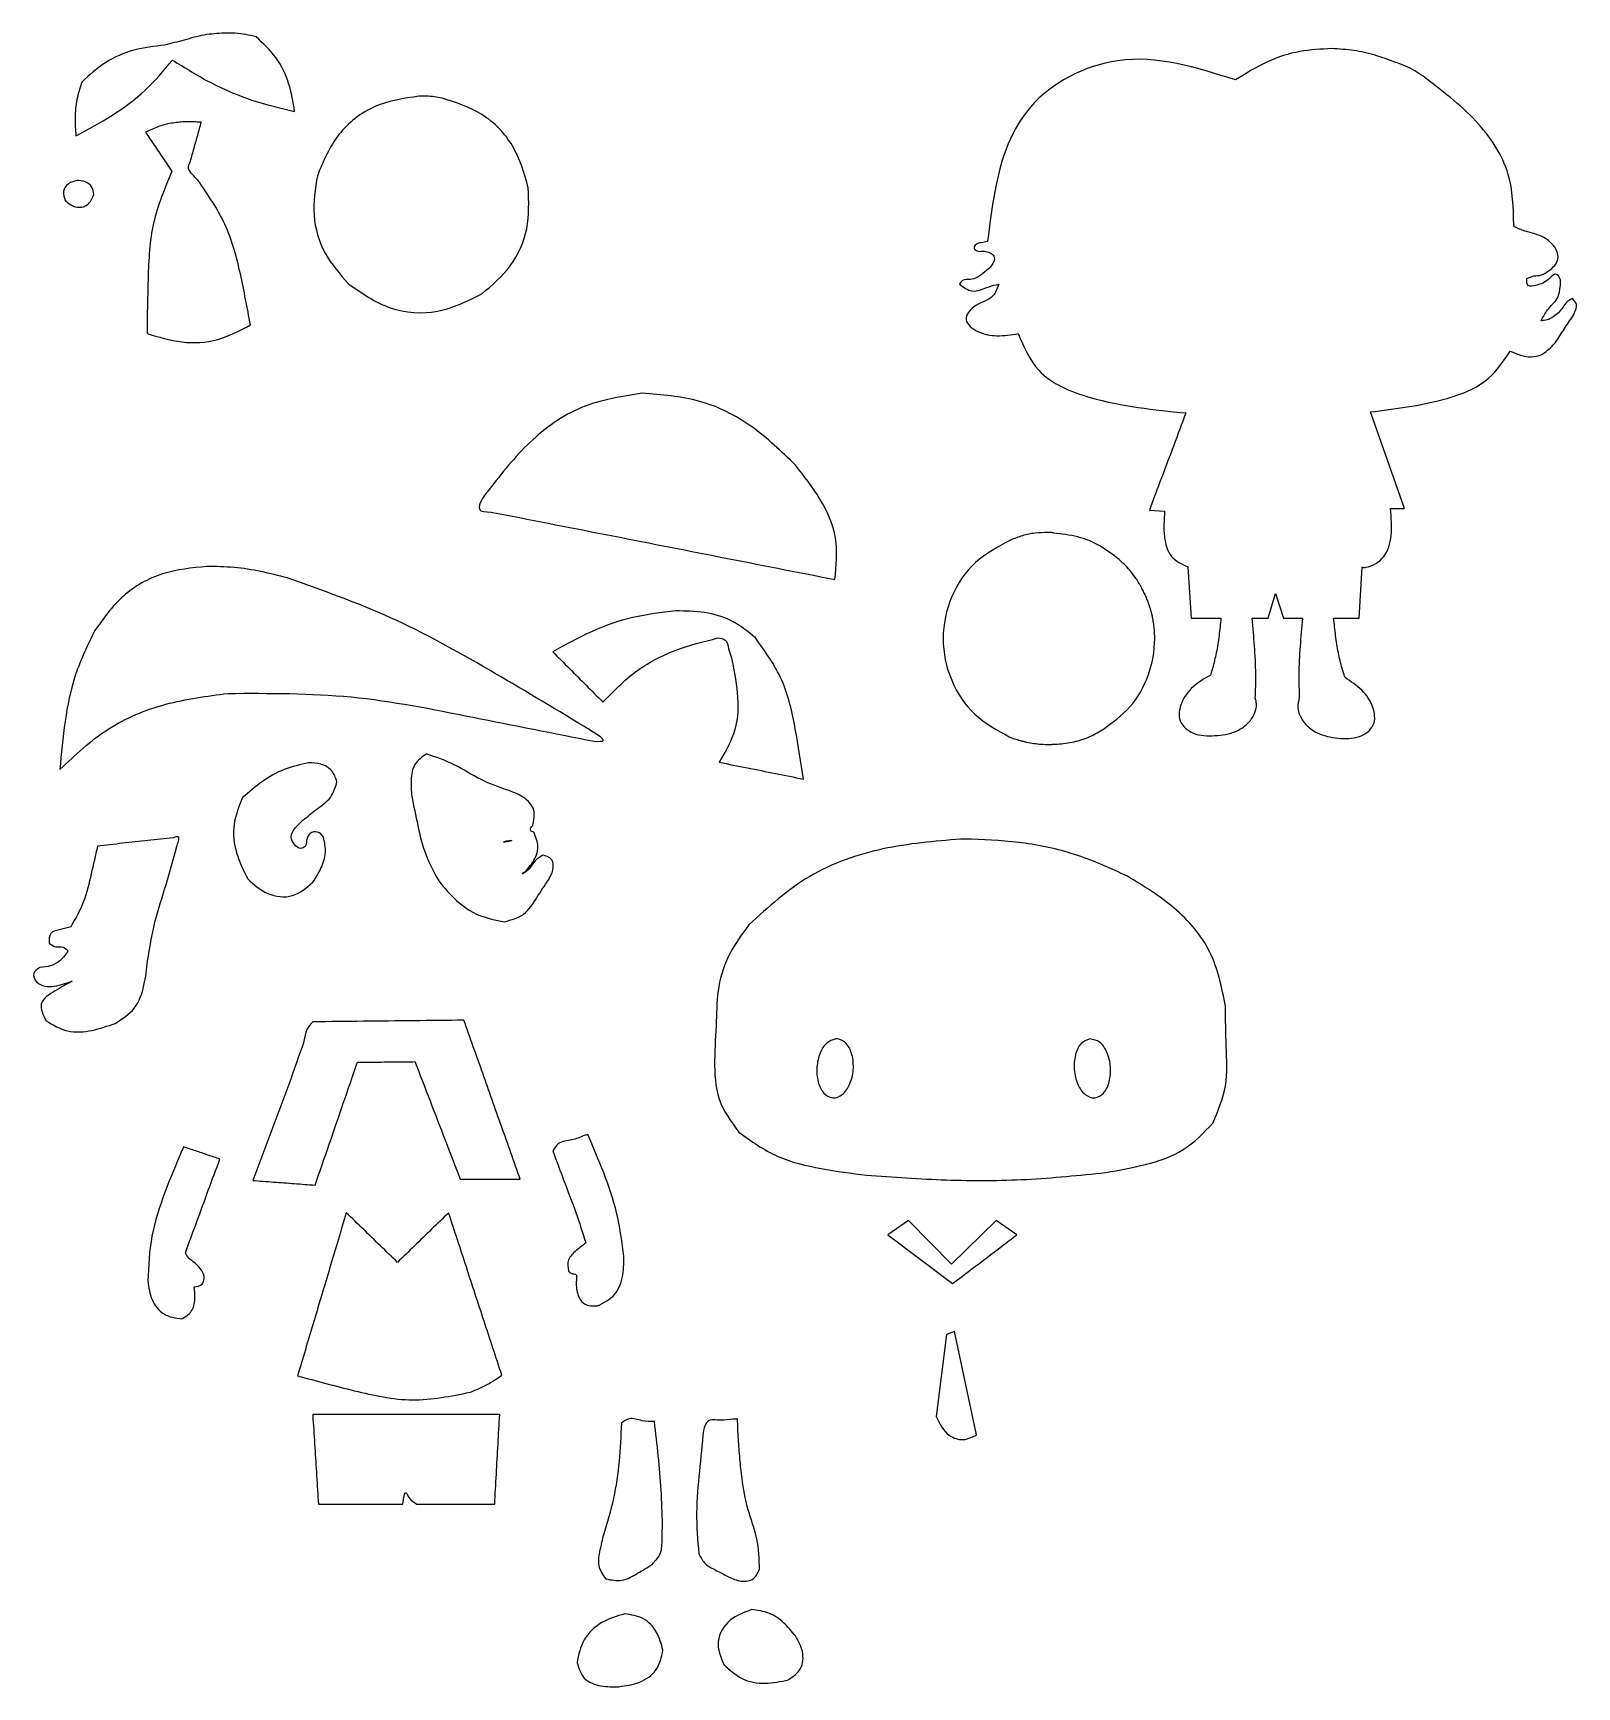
# Model space of a CAD drawing. Extents: x 16 to 583, y 119 to 726.
import ezdxf

# ---------------------------------------------------------------- set-up
doc = ezdxf.new("R2010")
doc.units = 0
doc.layers.add('Layer_1', color=7, linetype='CONTINUOUS')

msp = doc.modelspace()

# ---------------------------------------------------------------- linework, layer by layer
at = {"layer": 'Layer_1', "color": 7}
for points in [[(86.342399, 726.32402), (86.342399, 726.32402)], [(492.774535, 720.606209), (492.774535, 720.606169)], [(157.646911, 703.180197), (157.646911, 703.180197)], [(71.653108, 693.756162), (71.653108, 693.756162)], [(32.248447, 672.211577), (32.248447, 672.211577)], [(239.649535, 594.163308), (239.649535, 594.163308)], [(514.299535, 551.881212), (519.499535, 551.881212), (506.949535, 587.281212)], [(425.799535, 551.281172), (431.424535, 550.881172)], [(388.599615, 543.056172), (388.599535, 543.056172)], [(390.574655, 542.856172), (390.599615, 542.956172)], [(79.874537, 530.58474), (79.874537, 530.58474)], [(439.974535, 530.406172), (441.149535, 511.556172), (452.099535, 511.556172)], [(493.449535, 511.556172), (502.874535, 511.556172), (503.924535, 530.356172)], [(463.574535, 511.556172), (469.424535, 511.556172), (472.099535, 520.631172), (474.999535, 511.556172), (481.974535, 511.556172)], [(251.992391, 514.266884), (251.992391, 514.266884)], [(160.442391, 461.79902), (160.442391, 461.79902)], [(117.203103, 458.506164), (117.203103, 458.506164)], [(67.449535, 431.04902), (67.449535, 431.04902)], [(191.767391, 430.07402), (191.767391, 430.07402)], [(360.438823, 430.556204), (360.438823, 430.556164)], [(118.778103, 363.491884), (118.778103, 363.491884)], [(310.613823, 357.231164), (310.613823, 357.231164)], [(404.038823, 357.231164), (404.038823, 357.231164)], [(219.681679, 322.17402), (218.921359, 321.925188), (218.306679, 321.72402), (218.306679, 321.72402)], [(71.331678, 317.602596), (70.99643, 316.876228), (70.731678, 316.302596), (70.731678, 316.302596)], [(130.292391, 290.913308), (130.292391, 290.913308)], [(337.441263, 290.615188), (329.842871, 285.366548), (353.506439, 267.411356)], [(377.170007, 285.366548), (369.584383, 290.615188), (353.214543, 274.586508), (337.441263, 290.615188)], [(362.411351, 211.92578), (354.238287, 249.872132), (351.319343, 248.704548)], [(351.319343, 248.704548), (347.524703, 218.639364)], [(118.828103, 217.73474), (118.828103, 217.73474)], [(232.034887, 216.176948), (232.031687, 216.123988), (232.031679, 216.12402)], [(272.956679, 217.64902), (272.956679, 217.64902)], [(233.281679, 146.209732), (233.281679, 146.209732)], [(279.831679, 147.770452), (279.831679, 147.770452)]]:
    msp.add_lwpolyline(points, dxfattribs=at)
for points, knots in [([(86.342399, 726.32402), (83.829819, 726.180735), (78.80483, 725.894175), (71.594135, 723.703004), (66.752616, 722.50223), (64.342633, 721.904516)], [0, 0, 0, 0, 7.52182, 15.043132, 22.497772, 22.497772, 22.497772, 22.497772]), ([(97.942399, 724.97402), (96.675249, 725.266823), (94.139864, 725.852681), (90.251677, 726.31501), (87.646123, 726.321015), (86.342399, 726.32402)], [0, 0, 0, 0, 3.900047, 7.803436, 11.712509, 11.712509, 11.712509, 11.712509]), ([(112.092399, 697.52402), (111.527815, 701.013973), (110.396937, 708.004448), (105.656549, 717.730585), (100.501975, 722.570628), (97.942399, 724.97402)], [0, 0, 0, 0, 10.582027, 21.196101, 31.665296, 31.665296, 31.665296, 31.665296]), ([(31.817393, 688.62402), (36.283373, 691.020853), (45.200443, 695.806529), (57.527788, 704.834546), (64.042633, 712.566924), (67.292393, 716.42402)], [0, 0, 0, 0, 15.20687, 30.36304, 45.44808, 45.44808, 45.44808, 45.44808]), ([(64.342633, 721.904516), (60.560283, 721.470843), (52.989061, 720.602749), (42.332139, 715.991264), (36.726908, 710.86874), (33.942393, 708.32402)], [0, 0, 0, 0, 11.389737, 22.799108, 34.06205, 34.06205, 34.06205, 34.06205]), ([(67.292393, 716.42402), (71.899949, 713.538874), (81.119019, 707.766104), (96.204071, 701.313009), (106.795597, 698.787181), (112.092399, 697.52402)], [0, 0, 0, 0, 16.296076, 32.606153, 48.922627, 48.922627, 48.922627, 48.922627]), ([(457.424535, 709.106169), (443.057319, 713.690145), (416.832335, 722.057438), (372.569808, 699.125599), (368.686368, 668.069258), (366.399535, 649.781172)], [0, 0, 0, 0, 43.865969, 80.070097, 131.925597, 131.925597, 131.925597, 131.925597]), ([(492.774535, 720.606169), (488.847468, 720.416992), (480.774621, 720.0281), (468.610769, 716.140578), (461.261305, 711.518904), (457.424535, 709.106169)], [0, 0, 0, 0, 11.763208, 24.181557, 37.745606, 37.745606, 37.745606, 37.745606]), ([(516.174535, 715.556209), (513.686335, 716.49836), (508.700012, 718.386419), (500.829347, 720.151731), (495.467669, 720.454254), (492.774535, 720.606209)], [0, 0, 0, 0, 7.977089, 15.985992, 24.068698, 24.068698, 24.068698, 24.068698]), ([(526.249535, 710.456209), (525.257498, 711.163875), (523.244053, 712.600158), (519.850186, 714.313112), (517.418244, 715.135589), (516.174535, 715.556209)], [0, 0, 0, 0, 3.65231, 7.412757, 11.348773, 11.348773, 11.348773, 11.348773]), ([(559.574535, 655.931212), (559.426152, 662.25256), (559.095931, 676.320539), (545.861269, 695.715844), (533.012101, 705.373401), (526.249535, 710.456209)], [0, 0, 0, 0, 18.664628, 41.537597, 66.950785, 66.950785, 66.950785, 66.950785]), ([(33.942393, 708.32402), (33.27181, 706.20823), (31.928393, 701.969553), (31.319685, 695.279748), (31.651438, 690.843298), (31.817393, 688.62402)], [0, 0, 0, 0, 6.643854, 13.30999, 19.982461, 19.982461, 19.982461, 19.982461]), ([(157.646911, 703.180197), (152.143151, 702.349688), (141.061602, 700.6775), (127.01749, 689.791052), (122.63735, 679.278174), (120.428303, 673.976189)], [0, 0, 0, 0, 16.524691, 33.271652, 50.311373, 50.311373, 50.311373, 50.311373]), ([(166.232239, 702.473901), (165.28671, 702.636442), (163.396451, 702.961388), (160.524106, 703.191264), (158.606265, 703.183887), (157.646911, 703.180197)], [0, 0, 0, 0, 2.877243, 5.752052, 8.629461, 8.629461, 8.629461, 8.629461]), ([(197.836127, 669.585549), (196.32993, 674.88414), (193.344493, 685.386493), (181.513676, 697.541265), (171.300865, 700.837819), (166.232239, 702.473901)], [0, 0, 0, 0, 16.357496, 32.422242, 48.251029, 48.251029, 48.251029, 48.251029]), ([(71.653108, 693.756162), (69.998205, 693.627092), (66.692242, 693.36925), (61.858099, 692.066845), (58.856018, 690.660307), (57.353108, 689.956162)], [0, 0, 0, 0, 4.972916, 9.934286, 14.908028, 14.908028, 14.908028, 14.908028]), ([(77.803111, 693.606162), (77.120282, 693.642986), (75.754826, 693.716623), (73.704392, 693.802655), (72.336914, 693.771661), (71.653108, 693.756162)], [0, 0, 0, 0, 2.051618, 4.102627, 6.154037, 6.154037, 6.154037, 6.154037]), ([(73.879407, 679.36585), (74.315758, 680.948002), (75.188459, 684.112306), (76.501565, 688.857643), (77.369263, 692.023323), (77.803111, 693.606162)], [0, 0, 0, 0, 4.923663, 9.847328, 14.770986, 14.770986, 14.770986, 14.770986]), ([(57.353108, 689.956162), (58.427634, 688.353979), (60.576691, 685.149607), (63.818362, 680.355221), (65.97486, 677.155848), (67.053108, 675.556162)], [0, 0, 0, 0, 5.787426, 11.574879, 17.362324, 17.362324, 17.362324, 17.362324]), ([(67.053108, 675.556162), (64.429152, 669.332336), (59.154228, 656.820609), (58.180601, 636.350838), (57.995622, 622.838959), (57.903108, 616.081164)], [0, 0, 0, 0, 20.104693, 40.416363, 60.739195, 60.739195, 60.739195, 60.739195]), ([(76.553351, 672.305858), (75.927905, 672.999238), (74.730239, 674.326991), (72.628854, 676.617906), (73.453439, 678.429835), (73.879407, 679.36585)], [0, 0, 0, 0, 2.874946, 5.505229, 8.315993, 8.315993, 8.315993, 8.315993]), ([(120.428303, 673.976189), (119.665376, 669.15085), (118.142551, 659.519339), (122.379501, 645.056325), (128.765342, 637.81165), (131.934863, 634.21586)], [0, 0, 0, 0, 14.54112, 29.024484, 43.297103, 43.297103, 43.297103, 43.297103]), ([(32.248447, 672.211577), (31.119711, 671.94995), (28.877398, 671.43021), (26.690559, 668.19141), (27.492958, 665.983936), (27.893735, 664.881361)], [0, 0, 0, 0, 3.407545, 6.769333, 10.124049, 10.124049, 10.124049, 10.124049]), ([(38.403786, 667.065105), (38.246565, 668.07759), (37.931872, 670.104174), (35.264082, 672.043842), (33.256577, 672.155503), (32.248447, 672.211577)], [0, 0, 0, 0, 2.973197, 5.951134, 8.955163, 8.955163, 8.955163, 8.955163]), ([(95.828111, 619.231164), (94.694327, 625.481598), (92.42982, 637.965597), (87.489388, 656.607444), (80.19314, 667.08103), (76.553351, 672.305858)], [0, 0, 0, 0, 19.097567, 38.143587, 57.10277, 57.10277, 57.10277, 57.10277]), ([(180.793463, 630.620012), (184.551637, 633.804456), (192.131769, 640.227392), (198.425022, 654.46899), (198.033038, 664.53096), (197.836127, 669.585549)], [0, 0, 0, 0, 14.659298, 29.567397, 44.616038, 44.616038, 44.616038, 44.616038]), ([(27.893735, 664.881361), (29.054934, 663.879407), (31.383958, 661.869782), (36.613069, 662.774649), (37.81128, 665.645493), (38.403786, 667.065105)], [0, 0, 0, 0, 4.451033, 8.92746, 13.30635, 13.30635, 13.30635, 13.30635]), ([(559.674535, 655.556212), (559.664069, 655.598123), (559.64319, 655.681729), (559.606832, 655.805914), (559.58532, 655.889369), (559.574535, 655.931212)], [0, 0, 0, 0, 0.129582, 0.258496, 0.38812, 0.38812, 0.38812, 0.38812]), ([(559.674535, 655.506212), (559.688847, 655.503287), (559.717625, 655.497405), (559.752203, 655.491573), (559.823731, 655.472292), (559.750613, 655.509258), (559.717926, 655.530339), (559.688974, 655.547602), (559.674535, 655.556212)], [0, 0, 0, 0, 0.042351, 0.085153, 0.127468, 0.175974, 0.22472, 0.273222, 0.273222, 0.273222, 0.273222]), ([(559.724535, 655.281212), (559.718947, 655.306257), (559.707803, 655.356199), (559.691587, 655.431299), (559.68023, 655.481192), (559.674535, 655.506212)], [0, 0, 0, 0, 0.076983, 0.15351, 0.230489, 0.230489, 0.230489, 0.230489]), ([(366.399535, 649.781172), (365.623116, 649.644727), (364.209156, 649.396243), (362.230754, 649.104986), (361.126643, 647.294093), (362.849668, 646.015093), (364.706005, 646.391668), (366.498146, 646.126073), (367.664029, 645.421609), (368.532292, 644.915631), (369.253548, 643.312009), (367.959794, 640.754901), (365.435398, 638.71046), (362.900133, 636.623629), (360.054684, 635.751519), (357.322249, 636.094101), (356.445858, 634.722992), (356.099535, 634.181172)], [0, 0, 0, 0, 2.377277, 4.329328, 5.861657, 7.312193, 9.446086, 11.506458, 12.525934, 13.541554, 14.438463, 17.504426, 20.967865, 24.453142, 27.118229, 29.886245, 31.694746, 31.694746, 31.694746, 31.694746]), ([(565.599535, 653.131212), (564.952505, 653.306186), (563.63322, 653.662958), (561.676687, 654.402322), (560.383251, 654.984648), (559.724535, 655.281212)], [0, 0, 0, 0, 2.009855, 4.09807, 6.26523, 6.26523, 6.26523, 6.26523]), ([(574.774535, 647.606212), (573.900045, 648.660086), (572.323126, 650.560478), (568.946937, 652.116091), (566.755544, 652.780645), (565.599535, 653.131212)], [0, 0, 0, 0, 4.051013, 7.30496, 10.938002, 10.938002, 10.938002, 10.938002]), ([(572.224535, 638.956212), (573.083944, 639.595203), (574.844012, 640.903857), (576.401547, 644.322687), (575.326977, 646.491311), (574.774535, 647.606212)], [0, 0, 0, 0, 3.211012, 6.576147, 10.136653, 10.136653, 10.136653, 10.136653]), ([(564.349535, 636.256212), (565.20277, 636.642427), (566.908734, 637.414629), (569.853066, 637.24567), (571.425926, 638.380175), (572.224535, 638.956212)], [0, 0, 0, 0, 2.781703, 5.561755, 8.429264, 8.429264, 8.429264, 8.429264]), ([(576.774535, 635.806212), (576.243336, 636.797596), (575.139272, 638.858129), (572.562882, 636.017549), (571.022432, 635.04445), (570.249535, 634.556212)], [0, 0, 0, 0, 2.693952, 5.599214, 8.524705, 8.524705, 8.524705, 8.524705]), ([(131.934863, 634.21586), (136.79502, 630.836349), (146.47055, 624.10847), (165.006256, 622.760053), (175.524875, 627.996946), (180.793463, 630.620012)], [0, 0, 0, 0, 17.54839, 34.935075, 52.383209, 52.383209, 52.383209, 52.383209]), ([(356.099535, 634.181172), (357.59133, 633.052552), (360.930955, 630.525954), (366.095132, 633.185412), (369.346086, 633.916249), (370.524535, 634.181172)], [0, 0, 0, 0, 5.218709, 11.682931, 15.358557, 15.358557, 15.358557, 15.358557]), ([(370.524535, 634.181172), (369.959631, 632.562657), (368.459073, 628.263382), (361.788973, 627.400171), (356.914108, 620.759445), (363.271435, 616.002431), (369.996874, 614.863326), (374.990056, 615.627815), (377.624535, 616.031172)], [0, 0, 0, 0, 4.833949, 12.840458, 18.311644, 24.467497, 31.51999, 39.397053, 39.397053, 39.397053, 39.397053]), ([(570.249535, 634.556212), (569.440169, 634.276783), (567.820133, 633.717474), (564.345225, 632.981749), (564.348115, 635.177245), (564.349535, 636.256212)], [0, 0, 0, 0, 2.734959, 5.474329, 8.121543, 8.121543, 8.121543, 8.121543]), ([(569.624535, 620.781212), (570.313664, 622.16764), (571.81152, 625.181108), (576.533581, 628.960867), (576.687706, 633.339472), (576.774535, 635.806212)], [0, 0, 0, 0, 4.627849, 10.058855, 17.066088, 17.066088, 17.066088, 17.066088]), ([(581.099535, 628.881212), (580.392386, 628.549198), (578.881037, 627.839603), (577.608234, 625.597244), (576.500153, 624.283852), (575.949535, 623.631212)], [0, 0, 0, 0, 2.290191, 4.894698, 7.467228, 7.467228, 7.467228, 7.467228]), ([(580.449535, 621.281212), (580.953095, 622.072906), (581.98577, 623.696473), (583.077393, 626.723828), (581.723414, 628.200704), (581.099535, 628.881212)], [0, 0, 0, 0, 2.878961, 5.904029, 8.488988, 8.488988, 8.488988, 8.488988]), ([(57.903108, 616.081164), (62.115078, 614.792639), (70.540014, 612.215285), (84.14471, 612.968893), (91.938853, 617.146532), (95.828111, 619.231164)], [0, 0, 0, 0, 13.169045, 26.341204, 39.460647, 39.460647, 39.460647, 39.460647]), ([(575.949535, 623.631212), (575.312993, 623.1201), (574.054887, 622.109902), (571.942549, 620.914734), (570.379606, 620.824705), (569.624535, 620.781212)], [0, 0, 0, 0, 2.456444, 4.855091, 7.096967, 7.096967, 7.096967, 7.096967]), ([(569.824535, 608.331212), (571.281561, 609.385831), (574.310555, 611.578266), (577.21067, 616.508341), (579.367633, 619.686895), (580.449535, 621.281212)], [0, 0, 0, 0, 5.338624, 11.098404, 16.894836, 16.894836, 16.894836, 16.894836]), ([(377.624535, 616.031172), (379.731876, 611.154156), (384.757096, 599.524299), (408.890967, 589.944995), (427.524228, 588.073684), (439.149535, 586.906172)], [0, 0, 0, 0, 15.443476, 36.826914, 72.299322, 72.299322, 72.299322, 72.299322]), ([(506.949535, 587.281212), (515.949978, 588.409578), (530.819344, 590.273719), (549.971761, 597.260813), (555.80595, 605.944251), (558.249535, 609.581212)], [0, 0, 0, 0, 27.421498, 45.302244, 58.18877, 58.18877, 58.18877, 58.18877]), ([(558.249535, 609.581212), (559.498794, 609.050966), (561.951723, 608.009824), (565.979728, 607.229528), (568.540125, 607.96318), (569.824535, 608.331212)], [0, 0, 0, 0, 4.079613, 8.010344, 11.967019, 11.967019, 11.967019, 11.967019]), ([(239.649535, 594.163308), (232.043552, 592.96658), (216.815263, 590.570555), (197.570595, 576.838033), (188.171259, 564.802381), (183.468711, 558.780868)], [0, 0, 0, 0, 22.834687, 45.718382, 68.630137, 68.630137, 68.630137, 68.630137]), ([(295.891103, 567.8095), (290.785783, 572.760059), (280.571361, 582.664843), (261.045973, 592.565438), (246.77974, 593.630829), (239.649535, 594.163308)], [0, 0, 0, 0, 21.290159, 42.596085, 63.884627, 63.884627, 63.884627, 63.884627]), ([(439.149535, 586.906172), (437.69666, 582.934357), (434.790785, 574.990385), (430.241885, 563.152478), (427.279545, 555.236207), (425.799535, 551.281172)], [0, 0, 0, 0, 12.687395, 25.375883, 38.044511, 38.044511, 38.044511, 38.044511]), ([(310.424535, 525.788308), (310.916849, 530.925119), (311.906476, 541.25089), (305.34465, 555.722314), (299.040872, 563.782245), (295.891103, 567.8095)], [0, 0, 0, 0, 15.240407, 30.635537, 46.009968, 46.009968, 46.009968, 46.009968]), ([(183.468711, 558.780868), (182.473988, 557.605703), (180.821549, 555.653513), (178.894884, 550.5753), (182.265835, 550.573105), (184.214591, 550.571836)], [0, 0, 0, 0, 4.911228, 8.158562, 12.608205, 12.608205, 12.608205, 12.608205]), ([(184.214591, 550.571836), (198.237971, 547.818374), (226.284731, 542.311452), (268.355792, 534.055778), (296.401622, 528.544131), (310.424535, 525.788308)], [0, 0, 0, 0, 42.873425, 85.746852, 128.620268, 128.620268, 128.620268, 128.620268]), ([(431.424535, 550.881172), (431.202423, 547.782269), (430.800198, 542.170436), (433.035944, 533.652315), (437.712051, 531.46465), (439.974535, 530.406172)], [0, 0, 0, 0, 9.415205, 17.050086, 24.206872, 24.206872, 24.206872, 24.206872]), ([(503.924535, 530.356172), (504.069789, 530.320385), (504.364175, 530.247855), (504.82962, 530.217652), (507.661813, 530.573683), (512.817835, 533.772247), (515.141182, 542.520383), (514.599785, 548.541814), (514.299535, 551.881212)], [0, 0, 0, 0, 0.448319, 0.908609, 1.388502, 9.000747, 17.083939, 27.148318, 27.148318, 27.148318, 27.148318]), ([(374.799535, 540.231172), (370.25973, 537.817622), (361.189136, 532.995315), (352.29063, 519.716948), (349.032718, 504.150918), (352.250247, 488.631744), (360.972132, 475.4204), (369.905968, 470.544847), (374.374535, 468.106172)], [0, 0, 0, 0, 15.228208, 30.426177, 46.171043, 61.780077, 76.849742, 91.93053, 91.93053, 91.93053, 91.93053]), ([(388.599535, 543.056172), (387.02766, 543.014205), (383.86626, 542.929802), (379.181239, 542.040095), (376.254547, 540.831853), (374.799535, 540.231172)], [0, 0, 0, 0, 4.714453, 9.48184, 14.195239, 14.195239, 14.195239, 14.195239]), ([(390.599615, 542.956172), (390.379064, 542.97143), (389.936637, 543.002039), (389.270056, 543.040165), (388.823654, 543.050823), (388.599615, 543.056172)], [0, 0, 0, 0, 0.663243, 1.330476, 2.002742, 2.002742, 2.002742, 2.002742]), ([(414.699655, 533.131172), (412.411436, 534.904345), (407.80502, 538.473922), (399.49766, 541.873391), (393.577989, 542.525384), (390.574655, 542.856172)], [0, 0, 0, 0, 8.660963, 17.435395, 26.471579, 26.471579, 26.471579, 26.471579]), ([(79.874537, 530.58474), (74.351404, 530.043549), (63.341245, 528.964707), (48.352461, 520.586843), (41.936485, 511.572486), (38.724535, 507.05974)], [0, 0, 0, 0, 16.545483, 32.982796, 49.460766, 49.460766, 49.460766, 49.460766]), ([(109.407903, 526.387972), (106.185682, 527.210817), (99.744433, 528.855693), (89.862995, 530.449397), (83.205908, 530.5396), (79.874537, 530.58474)], [0, 0, 0, 0, 9.976768, 19.943654, 29.927485, 29.927485, 29.927485, 29.927485]), ([(415.049615, 532.831172), (415.013908, 532.865437), (414.942522, 532.933939), (414.82846, 533.02064), (414.771532, 533.126401), (414.716227, 533.132196), (414.707993, 533.130121), (414.702399, 533.130826), (414.699655, 533.131172)], [0, 0, 0, 0, 0.147474, 0.294828, 0.442301, 0.450585, 0.459132, 0.467362, 0.467362, 0.467362, 0.467362]), ([(420.874615, 526.206172), (420.302624, 527.01211), (419.160657, 528.621149), (417.223319, 530.854396), (415.772039, 532.174196), (415.049615, 532.831172)], [0, 0, 0, 0, 2.964121, 5.917801, 8.845419, 8.845419, 8.845419, 8.845419]), ([(218.229103, 471.93822), (206.609474, 478.942108), (183.387987, 492.939173), (147.769278, 512.805262), (122.189231, 521.862454), (109.407903, 526.387972)], [0, 0, 0, 0, 40.722313, 81.382348, 121.987135, 121.987135, 121.987135, 121.987135]), ([(408.549535, 470.581172), (412.140654, 473.198058), (419.344776, 478.447775), (426.129003, 490.471779), (427.899674, 500.239006), (427.736698, 506.256329), (427.551238, 508.382918), (427.377963, 509.803132), (427.241643, 510.522944), (427.232287, 510.5644), (427.20028, 510.736646), (427.15569, 511.044336), (427.064505, 511.484629), (426.963643, 511.98608), (426.849195, 512.550103), (426.709373, 513.175664), (426.559455, 513.777301), (426.402284, 514.353212), (426.246388, 514.904021), (426.123894, 515.289713), (426.057309, 515.514274), (426.042125, 515.573025), (425.998368, 515.718821), (425.921293, 515.949778), (425.807593, 516.264561), (425.733248, 516.49717), (425.676335, 516.640206), (425.648059, 516.697092), (425.56956, 516.893439), (425.459807, 517.235338), (425.280824, 517.708949), (424.946589, 518.585961), (424.418694, 519.850136), (423.653562, 521.478024), (422.992465, 522.715572), (422.498434, 523.594064), (422.195613, 524.130695), (421.981658, 524.480941), (421.874615, 524.656172)], [0, 0, 0, 0, 13.203191, 26.486835, 40.246782, 42.405308, 44.537175, 46.649763, 46.692224, 46.734826, 46.777236, 47.217752, 47.667157, 48.125757, 48.752351, 49.393629, 50.048592, 50.612231, 51.184526, 51.765748, 51.826178, 51.887146, 51.947759, 52.282784, 52.617395, 52.95185, 53.014997, 53.078942, 53.142269, 53.649038, 54.155519, 54.660991, 56.46472, 58.263761, 60.055186, 60.672312, 61.287525, 61.903495, 61.903495, 61.903495, 61.903495]), ([(421.874615, 524.656172), (421.779925, 524.810664), (421.590993, 525.118916), (421.297735, 525.576228), (421.09065, 525.902123), (420.958448, 526.089861), (420.915989, 526.147625), (420.888387, 526.186684), (420.874615, 526.206172)], [0, 0, 0, 0, 0.543578, 1.084581, 1.629904, 1.701484, 1.773377, 1.844965, 1.844965, 1.844965, 1.844965]), ([(251.992391, 514.266884), (246.68365, 513.651639), (236.056698, 512.420053), (220.822834, 507.050312), (211.484483, 501.860588), (206.817391, 499.266884)], [0, 0, 0, 0, 15.994608, 32.017754, 48.026606, 48.026606, 48.026606, 48.026606]), ([(281.167391, 504.466884), (278.425225, 506.696222), (272.945109, 511.15147), (262.562919, 514.176824), (255.525776, 514.23678), (251.992391, 514.266884)], [0, 0, 0, 0, 10.516059, 21.015946, 31.604619, 31.604619, 31.604619, 31.604619]), ([(452.099535, 511.556172), (451.872662, 509.438675), (451.419428, 505.20846), (450.500447, 499.067695), (449.501864, 495.118778), (449.024535, 493.231172)], [0, 0, 0, 0, 6.389612, 12.764806, 18.60277, 18.60277, 18.60277, 18.60277]), ([(464.699535, 482.306172), (464.801196, 485.221547), (465.022897, 491.579382), (464.442462, 501.338239), (463.862825, 508.162194), (463.574535, 511.556172)], [0, 0, 0, 0, 8.747227, 19.075911, 29.296194, 29.296194, 29.296194, 29.296194]), ([(481.974535, 511.556172), (481.684195, 508.142443), (481.100671, 501.281547), (480.512549, 491.48078), (480.743725, 485.101136), (480.849535, 482.181172)], [0, 0, 0, 0, 10.279947, 20.66059, 29.421838, 29.421838, 29.421838, 29.421838]), ([(496.524535, 493.231172), (496.047206, 495.118778), (495.048623, 499.067695), (494.129642, 505.20846), (493.676408, 509.438675), (493.449535, 511.556172)], [0, 0, 0, 0, 5.837964, 12.213158, 18.60277, 18.60277, 18.60277, 18.60277]), ([(38.724535, 507.05974), (36.14732, 501.769411), (30.977011, 491.156155), (27.534659, 473.686961), (26.444557, 461.951929), (25.899536, 456.08474)], [0, 0, 0, 0, 17.585262, 35.27888, 52.970525, 52.970525, 52.970525, 52.970525]), ([(225.242391, 480.816884), (229.064201, 484.744645), (236.728782, 492.621707), (251.519023, 500.328197), (262.129029, 503.006789), (267.417391, 504.341884)], [0, 0, 0, 0, 16.3595, 32.808719, 49.155067, 49.155067, 49.155067, 49.155067]), ([(267.417391, 504.341884), (268.466293, 504.250207), (270.758196, 504.049889), (271.271411, 500.386651), (271.974589, 498.390173), (272.317391, 497.416884)], [0, 0, 0, 0, 2.835629, 6.195989, 9.392464, 9.392464, 9.392464, 9.392464]), ([(298.867391, 452.566884), (297.919233, 458.676067), (296.022693, 470.895868), (292.082702, 489.335063), (284.790651, 499.443983), (281.167391, 504.466884)], [0, 0, 0, 0, 18.606748, 37.217867, 55.598015, 55.598015, 55.598015, 55.598015]), ([(206.817391, 499.266884), (208.865292, 497.217551), (212.9611, 493.118882), (219.115326, 486.98142), (223.200043, 482.871722), (225.242391, 480.816884)], [0, 0, 0, 0, 8.691547, 17.383114, 26.074586, 26.074586, 26.074586, 26.074586]), ([(272.317391, 497.416884), (273.24398, 493.040259), (275.0956, 484.294374), (274.73757, 470.455328), (270.200989, 462.635226), (267.942391, 458.741884)], [0, 0, 0, 0, 13.447936, 26.873241, 40.184297, 40.184297, 40.184297, 40.184297]), ([(449.024535, 493.231172), (448.934036, 492.95467), (448.753733, 492.403792), (448.487141, 491.578762), (448.311938, 491.029955), (448.224535, 490.756172)], [0, 0, 0, 0, 0.872805, 1.738901, 2.60109, 2.60109, 2.60109, 2.60109]), ([(497.624535, 489.781172), (497.505293, 490.16144), (497.265624, 490.925752), (496.900748, 492.07634), (496.650307, 492.8451), (496.524535, 493.231172)], [0, 0, 0, 0, 1.195577, 2.403025, 3.621145, 3.621145, 3.621145, 3.621145]), ([(448.224535, 490.756172), (445.994913, 489.437022), (441.612615, 486.844248), (437.214038, 481.003316), (435.970434, 473.45918), (442.264141, 468.433346), (449.838586, 468.28646), (456.643288, 469.261138), (461.503724, 472.279018), (464.341756, 475.758708), (465.249724, 478.984824), (465.029928, 480.873516), (464.893486, 481.591518), (464.764598, 482.066432), (464.699535, 482.306172)], [0, 0, 0, 0, 7.698845, 15.131999, 21.556295, 28.147726, 36.114836, 43.948675, 48.38156, 52.942872, 57.191414, 57.906282, 58.637084, 59.382077, 59.382077, 59.382077, 59.382077]), ([(480.849535, 482.181172), (480.76844, 481.934125), (480.607932, 481.44515), (480.430971, 480.701737), (480.121088, 478.801679), (480.886786, 475.522189), (483.56896, 471.911638), (488.29011, 468.670551), (495.046121, 467.39103), (502.618065, 467.195625), (509.135436, 471.935531), (508.221176, 479.539898), (504.0719, 485.576827), (499.798215, 488.363709), (497.624535, 489.781172)], [0, 0, 0, 0, 0.77974, 1.543327, 2.290374, 6.544578, 11.116993, 15.555322, 23.388514, 31.354283, 37.945057, 44.38002, 51.830564, 59.542502, 59.542502, 59.542502, 59.542502]), ([(25.899536, 456.08474), (31.531494, 461.393762), (42.78669, 472.003588), (64.622497, 481.022269), (79.922203, 483.011534), (87.599535, 484.00974)], [0, 0, 0, 0, 23.0662, 46.09669, 69.293231, 69.293231, 69.293231, 69.293231]), ([(87.599535, 484.00974), (102.719226, 484.079518), (132.989813, 484.219219), (177.566437, 475.243412), (207.188373, 469.379995), (221.998711, 466.448412)], [0, 0, 0, 0, 45.238014, 90.569392, 135.896916, 135.896916, 135.896916, 135.896916]), ([(221.998711, 466.448412), (223.574707, 466.392438), (227.059152, 466.268683), (221.573022, 469.917723), (219.402141, 471.229435), (218.229103, 471.93822)], [0, 0, 0, 0, 3.346981, 7.400002, 12.164625, 12.164625, 12.164625, 12.164625]), ([(374.374535, 468.106172), (374.374439, 468.097839), (374.374248, 468.081166), (374.374828, 468.056181), (374.374632, 468.039527), (374.374535, 468.031212)], [0, 0, 0, 0, 0.024999, 0.050017, 0.074963, 0.074963, 0.074963, 0.074963]), ([(374.374535, 468.031212), (374.698488, 467.909044), (375.348804, 467.663801), (376.338293, 467.321956), (377.03605, 467.16284), (377.384046, 467.016808), (377.414975, 466.995556), (377.628726, 466.905928), (378.047611, 466.819426), (378.644722, 466.652604), (379.211583, 466.516464), (379.739147, 466.384367), (380.229801, 466.263155), (380.559262, 466.191938), (380.724535, 466.156212)], [0, 0, 0, 0, 1.038679, 2.085081, 3.13947, 3.176524, 3.214331, 3.251411, 3.869891, 4.490265, 5.113195, 5.618086, 6.121997, 6.629244, 6.629244, 6.629244, 6.629244]), ([(389.799535, 465.306172), (389.96069, 465.309197), (390.283159, 465.315252), (390.766461, 465.333893), (393.160019, 465.439713), (397.406066, 465.965977), (403.324107, 467.603372), (406.823076, 469.597319), (408.549535, 470.581172)], [0, 0, 0, 0, 0.483539, 0.967552, 1.450927, 7.671134, 13.770978, 19.712347, 19.712347, 19.712347, 19.712347]), ([(160.442391, 461.79902), (158.841259, 460.660278), (155.557395, 458.32476), (154.572372, 452.121819), (154.907773, 448.220751), (155.074527, 446.281228)], [0, 0, 0, 0, 5.674543, 11.638283, 17.535074, 17.535074, 17.535074, 17.535074]), ([(190.855455, 448.317844), (187.334239, 449.530532), (180.273538, 451.962201), (170.948539, 458.189052), (163.925272, 460.602283), (160.442391, 461.79902)], [0, 0, 0, 0, 11.131728, 22.321208, 33.328946, 33.328946, 33.328946, 33.328946]), ([(380.724535, 466.156212), (381.617006, 465.982147), (383.412616, 465.631938), (386.163237, 465.353395), (388.111004, 465.268375), (389.23329, 465.284874), (389.516485, 465.297732), (389.705191, 465.303359), (389.799535, 465.306172)], [0, 0, 0, 0, 2.726536, 5.485656, 8.285299, 8.569328, 8.85254, 9.135695, 9.135695, 9.135695, 9.135695]), ([(117.203103, 458.506164), (114.186198, 457.844675), (108.124595, 456.515603), (99.966362, 451.859913), (95.317731, 447.785086), (93.003103, 445.756164)], [0, 0, 0, 0, 9.222668, 18.530302, 27.760675, 27.760675, 27.760675, 27.760675]), ([(127.628103, 451.656164), (127.11212, 453.105569), (126.07313, 456.024112), (121.774279, 458.405767), (118.727948, 458.472674), (117.203103, 458.506164)], [0, 0, 0, 0, 4.487393, 9.03588, 13.59441, 13.59441, 13.59441, 13.59441]), ([(267.942391, 458.741884), (271.378849, 458.057514), (278.251767, 456.688775), (288.559288, 454.626373), (295.431357, 453.25338), (298.867391, 452.566884)], [0, 0, 0, 0, 10.511825, 21.023652, 31.535477, 31.535477, 31.535477, 31.535477]), ([(115.153103, 437.456164), (116.795928, 438.842652), (120.109336, 441.639056), (125.774745, 445.324839), (127.021008, 449.582244), (127.628103, 451.656164)], [0, 0, 0, 0, 6.499588, 13.108998, 19.386748, 19.386748, 19.386748, 19.386748]), ([(93.003103, 445.756164), (91.660246, 442.525506), (88.959719, 436.028548), (90.225453, 425.255085), (93.332144, 419.029269), (94.878103, 415.931164)], [0, 0, 0, 0, 10.35517, 20.824579, 31.194886, 31.194886, 31.194886, 31.194886]), ([(155.074527, 446.281228), (155.793752, 442.71189), (157.23549, 435.556893), (159.754152, 424.834342), (163.251918, 418.400481), (164.992391, 415.19902)], [0, 0, 0, 0, 10.937908, 21.925827, 32.80858, 32.80858, 32.80858, 32.80858]), ([(199.467391, 435.54902), (199.890081, 437.482653), (200.755457, 441.441389), (196.316733, 446.222533), (192.675342, 447.619614), (190.855455, 448.317844)], [0, 0, 0, 0, 5.622882, 11.511754, 17.395399, 17.395399, 17.395399, 17.395399]), ([(112.378103, 428.081164), (111.63055, 429.133323), (110.07742, 431.319306), (112.373593, 434.972819), (114.228195, 436.629808), (115.153103, 437.456164)], [0, 0, 0, 0, 3.555346, 7.386649, 11.19823, 11.19823, 11.19823, 11.19823]), ([(67.449535, 431.04902), (64.368843, 430.70562), (58.207443, 430.018819), (48.963174, 429.008736), (42.804053, 428.302255), (39.724535, 427.94902)], [0, 0, 0, 0, 9.299315, 18.598683, 27.897798, 27.897798, 27.897798, 27.897798]), ([(68.825263, 427.784116), (69.024904, 428.411471), (69.351723, 429.438468), (69.947878, 431.804966), (68.39595, 431.335385), (67.449535, 431.04902)], [0, 0, 0, 0, 2.138369, 3.500567, 5.629685, 5.629685, 5.629685, 5.629685]), ([(122.678103, 431.306164), (122.012522, 432.090985), (120.724735, 433.609483), (117.292276, 432.920772), (116.705993, 431.015487), (116.403103, 430.031164)], [0, 0, 0, 0, 2.904418, 5.619561, 8.521508, 8.521508, 8.521508, 8.521508]), ([(118.828103, 414.731164), (119.864818, 416.389384), (121.951846, 419.727575), (123.923985, 425.499468), (123.089043, 429.390889), (122.678103, 431.306164)], [0, 0, 0, 0, 5.885051, 11.847297, 17.625885, 17.625885, 17.625885, 17.625885]), ([(195.767391, 417.72402), (197.111036, 419.095579), (199.815508, 421.856237), (202.09954, 427.643945), (200.61828, 431.30495), (199.892391, 433.09902)], [0, 0, 0, 0, 5.774066, 11.62197, 17.241633, 17.241633, 17.241633, 17.241633]), ([(199.892391, 433.09902), (199.358439, 433.189684), (198.53195, 433.33002), (198.631335, 434.687255), (199.136249, 435.207696), (199.467391, 435.54902)], [0, 0, 0, 0, 1.35001, 2.08964, 3.499078, 3.499078, 3.499078, 3.499078]), ([(39.724535, 427.94902), (38.957794, 424.551945), (37.421, 417.743117), (35.120201, 407.477355), (31.663005, 401.407425), (29.949535, 398.39902)], [0, 0, 0, 0, 10.464839, 20.974894, 31.302591, 31.302591, 31.302591, 31.302591]), ([(58.132239, 385.913556), (58.890957, 390.644235), (60.413233, 400.135765), (65.065287, 413.822456), (67.570934, 423.126503), (68.825263, 427.784116)], [0, 0, 0, 0, 14.346705, 28.784911, 43.257856, 43.257856, 43.257856, 43.257856]), ([(116.403103, 430.031164), (116.397686, 429.215573), (116.388034, 427.762316), (114.09398, 426.79701), (112.987549, 427.625058), (112.378103, 428.081164)], [0, 0, 0, 0, 2.239427, 3.990311, 6.137393, 6.137393, 6.137393, 6.137393]), ([(191.767391, 430.07402), (191.330134, 429.894795), (190.527093, 429.565641), (188.143593, 429.334115), (189.331019, 429.706025), (189.867391, 429.87402)], [0, 0, 0, 0, 1.661426, 3.051276, 4.196303, 4.196303, 4.196303, 4.196303]), ([(189.867391, 429.87402), (190.082645, 429.897683), (190.513733, 429.945073), (191.14813, 430.001482), (191.565593, 430.050382), (191.767391, 430.07402)], [0, 0, 0, 0, 0.649642, 1.301029, 1.910534, 1.910534, 1.910534, 1.910534]), ([(356.488823, 430.531204), (346.947759, 429.736081), (327.87221, 428.146383), (300.156368, 418.479409), (285.926304, 405.563935), (278.838823, 399.131204)], [0, 0, 0, 0, 28.713071, 57.406348, 85.87827, 85.87827, 85.87827, 85.87827]), ([(360.438823, 430.556164), (359.999455, 430.558584), (359.121573, 430.56342), (357.804856, 430.552105), (356.927609, 430.538172), (356.488823, 430.531204)], [0, 0, 0, 0, 1.318109, 2.633658, 3.950185, 3.950185, 3.950185, 3.950185]), ([(417.763823, 416.931204), (411.76499, 419.679626), (399.747939, 425.185353), (380.261686, 429.558015), (367.048563, 430.223368), (360.438823, 430.556204)], [0, 0, 0, 0, 19.756305, 39.576452, 59.415677, 59.415677, 59.415677, 59.415677]), ([(203.192391, 424.62402), (202.156614, 424.00134), (200.024105, 422.719336), (198.44542, 419.522309), (196.578239, 418.268502), (195.767391, 417.72402)], [0, 0, 0, 0, 3.561018, 7.3316, 10.225927, 10.225927, 10.225927, 10.225927]), ([(205.242391, 415.57402), (205.890022, 416.699631), (207.175486, 418.933824), (207.078992, 423.531247), (204.447523, 424.271122), (203.192391, 424.62402)], [0, 0, 0, 0, 3.951457, 7.843132, 11.392096, 11.392096, 11.392096, 11.392096]), ([(94.878103, 415.931164), (97.148589, 413.872406), (101.682983, 409.760855), (111.753527, 408.58476), (116.474923, 412.686717), (118.828103, 414.731164)], [0, 0, 0, 0, 9.096426, 18.166501, 27.178989, 27.178989, 27.178989, 27.178989]), ([(164.992391, 415.19902), (167.052984, 412.694799), (171.18549, 407.672598), (179.455417, 402.03937), (185.888096, 400.827624), (189.092391, 400.22402)], [0, 0, 0, 0, 9.717688, 19.488768, 29.186936, 29.186936, 29.186936, 29.186936]), ([(189.092391, 400.22402), (191.61408, 400.897278), (196.744082, 402.26692), (200.992639, 409.17661), (203.829715, 413.447434), (205.242391, 415.57402)], [0, 0, 0, 0, 7.546149, 15.351519, 23.092637, 23.092637, 23.092637, 23.092637]), ([(453.738823, 369.181204), (452.387917, 376.040015), (449.679772, 389.789794), (435.522003, 406.098825), (423.689032, 413.316863), (417.763823, 416.931204)], [0, 0, 0, 0, 20.664149, 41.42518, 62.247528, 62.247528, 62.247528, 62.247528]), ([(29.949535, 398.39902), (28.753685, 398.043932), (26.360666, 397.333366), (21.904334, 396.5639), (21.968763, 393.745291), (21.999536, 392.39902)], [0, 0, 0, 0, 3.889557, 7.7834, 11.343837, 11.343837, 11.343837, 11.343837]), ([(278.838823, 399.131204), (276.30063, 395.701565), (271.233527, 388.854833), (267.148662, 376.486684), (266.959026, 367.961251), (266.863823, 363.681204)], [0, 0, 0, 0, 12.746193, 25.445766, 38.249026, 38.249026, 38.249026, 38.249026]), ([(28.899535, 389.42402), (28.103062, 388.281127), (26.506561, 385.990241), (22.758778, 383.823047), (19.983196, 383.556765), (18.599536, 383.42402)], [0, 0, 0, 0, 4.146762, 8.312035, 12.452583, 12.452583, 12.452583, 12.452583]), ([(21.999536, 392.39902), (22.709553, 391.814343), (24.199288, 390.587592), (27.159567, 391.450846), (28.366331, 390.04513), (28.899535, 389.42402)], [0, 0, 0, 0, 2.631835, 5.522039, 7.80998, 7.80998, 7.80998, 7.80998]), ([(18.599536, 383.42402), (17.598763, 382.782077), (15.579185, 381.486625), (17.133258, 377.617298), (19.260077, 376.894349), (20.349536, 376.52402)], [0, 0, 0, 0, 3.171971, 6.401094, 9.792398, 9.792398, 9.792398, 9.792398]), ([(46.199535, 362.92402), (48.814489, 364.567834), (54.062326, 367.866733), (57.132463, 376.918906), (57.798165, 382.907999), (58.132239, 385.913556)], [0, 0, 0, 0, 9.005417, 18.07258, 27.206663, 27.206663, 27.206663, 27.206663]), ([(30.399535, 378.34902), (28.422218, 377.271836), (24.476698, 375.122433), (17.427184, 370.660363), (19.742272, 366.069667), (20.849536, 363.87402)], [0, 0, 0, 0, 7.062019, 14.091489, 20.535713, 20.535713, 20.535713, 20.535713]), ([(20.349536, 376.52402), (21.541591, 376.453593), (23.951139, 376.311237), (27.26072, 377.382714), (29.406434, 378.043287), (30.399535, 378.34902)], [0, 0, 0, 0, 3.550766, 7.17731, 10.301972, 10.301972, 10.301972, 10.301972]), ([(449.138823, 326.356204), (451.016701, 330.829295), (454.809479, 339.863658), (453.913359, 354.636231), (453.796918, 364.339837), (453.738823, 369.181204)], [0, 0, 0, 0, 14.35709, 28.997215, 43.574492, 43.574492, 43.574492, 43.574492]), ([(20.849536, 363.87402), (23.399584, 362.347338), (28.567703, 359.25325), (37.828485, 359.983904), (43.416112, 361.946414), (46.199535, 362.92402)], [0, 0, 0, 0, 8.720008, 17.672622, 26.558892, 26.558892, 26.558892, 26.558892]), ([(118.778103, 363.491884), (117.939677, 362.599192), (116.065559, 360.603774), (115.644029, 356.35278), (114.59795, 353.6566), (114.084535, 352.333316)], [0, 0, 0, 0, 3.584635, 8.012669, 12.28069, 12.28069, 12.28069, 12.28069]), ([(174.228103, 364.066884), (168.06696, 364.007812), (155.744644, 363.889668), (137.261442, 363.685342), (124.939213, 363.55637), (118.778103, 363.491884)], [0, 0, 0, 0, 18.484275, 36.968641, 55.452985, 55.452985, 55.452985, 55.452985]), ([(194.928103, 305.691884), (192.620158, 312.175152), (188.004255, 325.141726), (181.118893, 344.605255), (176.525031, 357.579678), (174.228103, 364.066884)], [0, 0, 0, 0, 20.645439, 41.290997, 61.936517, 61.936517, 61.936517, 61.936517]), ([(266.863823, 363.681204), (266.580455, 358.938748), (266.014331, 349.464086), (266.605497, 334.709006), (272.291136, 326.871971), (275.113823, 322.981204)], [0, 0, 0, 0, 14.343507, 28.656012, 42.767219, 42.767219, 42.767219, 42.767219]), ([(114.084535, 352.333316), (112.26009, 347.076942), (108.606595, 336.550927), (102.584964, 320.953785), (98.663569, 310.512106), (96.703103, 305.291884)], [0, 0, 0, 0, 16.690694, 33.423517, 50.152379, 50.152379, 50.152379, 50.152379]), ([(310.613823, 357.231164), (310.690851, 357.236288), (310.846259, 357.246625), (311.079956, 357.245237), (312.461899, 357.176931), (315.129442, 355.517157), (316.994058, 351.168102), (317.40715, 345.880815), (316.162456, 340.717425), (313.639125, 336.712422), (309.540499, 334.974075), (305.765726, 337.333421), (303.912117, 341.681515), (303.502704, 346.888463), (304.660817, 351.806835), (306.924099, 355.892548), (309.473808, 356.817571), (310.613823, 357.231164)], [0, 0, 0, 0, 0.231524, 0.467109, 0.700671, 4.379347, 8.941739, 14.489503, 20.044739, 24.622629, 28.308553, 31.990295, 36.563404, 42.117625, 47.348711, 51.724978, 55.264053, 55.264053, 55.264053, 55.264053]), ([(404.038823, 357.231164), (405.280878, 356.958497), (408.063338, 356.347666), (410.60081, 352.057176), (411.830104, 346.999451), (411.416271, 341.680572), (409.561692, 337.333947), (405.789383, 334.974155), (401.694131, 336.712842), (399.185383, 340.716313), (397.944544, 345.903468), (398.366119, 351.092014), (400.201698, 355.727239), (402.854608, 356.767022), (404.038823, 357.231164)], [0, 0, 0, 0, 3.677672, 8.238742, 13.786123, 19.340345, 23.913454, 27.595195, 31.275, 35.845797, 41.39947, 46.947234, 51.509626, 55.188302, 55.188302, 55.188302, 55.188302]), ([(119.603103, 303.541884), (121.335536, 308.550393), (124.800422, 318.567472), (129.955873, 333.607537), (133.404028, 343.630439), (135.128103, 348.641884)], [0, 0, 0, 0, 15.898997, 31.79819, 47.697346, 47.697346, 47.697346, 47.697346]), ([(135.128103, 348.641884), (137.472548, 348.666875), (142.161436, 348.716859), (149.19477, 348.791877), (153.883658, 348.841881), (156.228103, 348.866884)], [0, 0, 0, 0, 7.033734, 14.067466, 21.1012, 21.1012, 21.1012, 21.1012]), ([(156.228103, 348.866884), (158.077899, 344.069582), (161.777491, 334.474979), (167.323094, 320.081616), (171.026434, 310.48846), (172.878103, 305.691884)], [0, 0, 0, 0, 15.424741, 30.849483, 46.274217, 46.274217, 46.274217, 46.274217]), ([(218.306679, 321.72402), (216.872454, 321.114941), (213.893965, 319.850052), (209.010776, 319.707748), (207.457292, 317.17333), (206.834271, 316.156908)], [0, 0, 0, 0, 4.717395, 9.796724, 13.197752, 13.197752, 13.197752, 13.197752]), ([(232.856679, 278.29902), (232.154042, 283.367888), (230.746508, 293.521926), (225.734599, 308.090839), (221.697237, 317.484469), (219.681679, 322.17402)], [0, 0, 0, 0, 15.318383, 30.686027, 46.00621, 46.00621, 46.00621, 46.00621]), ([(275.113823, 322.981204), (279.6678, 319.724753), (288.816932, 313.182408), (305.402583, 309.379815), (316.461513, 307.913884), (321.988823, 307.181204)], [0, 0, 0, 0, 16.634484, 33.419373, 50.191182, 50.191182, 50.191182, 50.191182]), ([(409.863823, 308.181204), (414.715863, 309.056128), (424.420007, 310.805989), (438.861433, 315.521579), (445.729185, 322.761697), (449.138823, 326.356204)], [0, 0, 0, 0, 14.849736, 29.699663, 44.341418, 44.341418, 44.341418, 44.341418]), ([(70.731678, 316.302596), (68.580083, 311.185333), (64.272025, 300.939232), (58.979302, 284.984994), (58.447075, 273.836729), (58.181678, 268.277596)], [0, 0, 0, 0, 16.673262, 33.384239, 50.005521, 50.005521, 50.005521, 50.005521]), ([(84.656679, 313.102596), (83.177527, 313.606747), (80.219214, 314.615051), (75.778927, 316.119209), (72.814088, 317.108136), (71.331678, 317.602596)], [0, 0, 0, 0, 4.688127, 9.376284, 14.064375, 14.064375, 14.064375, 14.064375]), ([(206.834271, 316.156908), (208.229532, 312.387608), (211.027011, 304.830216), (215.371709, 293.659094), (217.773413, 286.065307), (218.956679, 282.32402)], [0, 0, 0, 0, 12.058371, 24.176857, 35.945512, 35.945512, 35.945512, 35.945512]), ([(71.982014, 278.703724), (73.383063, 282.529115), (76.185279, 290.180221), (80.402405, 301.649402), (83.238873, 309.285632), (84.656679, 313.102596)], [0, 0, 0, 0, 12.221662, 24.444359, 36.65969, 36.65969, 36.65969, 36.65969]), ([(96.703103, 305.291884), (99.247142, 305.092223), (104.335236, 304.692902), (111.970253, 304.131694), (117.058824, 303.738487), (119.603103, 303.541884)], [0, 0, 0, 0, 7.655573, 15.311197, 22.966783, 22.966783, 22.966783, 22.966783]), ([(321.988823, 307.181204), (331.748243, 306.494104), (351.274024, 305.119415), (380.669095, 305.194486), (400.138165, 307.186237), (409.863823, 308.181204)], [0, 0, 0, 0, 29.347965, 58.716807, 88.03213, 88.03213, 88.03213, 88.03213]), ([(131.042391, 293.438308), (130.959057, 293.157752), (130.792391, 292.596641), (130.542391, 291.754974), (130.375724, 291.193863), (130.292391, 290.913308)], [0, 0, 0, 0, 0.87801, 1.756022, 2.634032, 2.634032, 2.634032, 2.634032]), ([(149.842391, 275.213308), (147.754026, 277.238851), (143.577293, 281.28994), (137.319855, 287.374462), (133.134877, 291.417028), (131.042391, 293.438308)], [0, 0, 0, 0, 8.727936, 17.45588, 26.183796, 26.183796, 26.183796, 26.183796]), ([(168.592391, 293.388308), (166.505144, 291.372914), (162.330642, 287.342117), (156.090759, 281.273344), (151.925179, 277.233319), (149.842391, 275.213308)], [0, 0, 0, 0, 8.704342, 17.408723, 26.113095, 26.113095, 26.113095, 26.113095]), ([(188.142391, 233.813308), (185.968232, 240.432113), (181.619913, 253.669731), (175.113209, 273.531333), (170.765997, 286.769317), (168.592391, 293.388308)], [0, 0, 0, 0, 20.900238, 41.800495, 62.700744, 62.700744, 62.700744, 62.700744]), ([(130.292391, 290.913308), (128.389822, 284.5438), (124.584685, 271.804784), (118.880743, 252.695139), (115.071841, 239.957251), (113.167391, 233.588308)], [0, 0, 0, 0, 19.942758, 39.885515, 59.828265, 59.828265, 59.828265, 59.828265]), ([(353.506439, 267.411356), (355.947447, 269.240952), (362.009816, 273.784849), (369.87632, 279.798208), (375.321746, 283.955499), (377.170007, 285.366548)], [0, 0, 0, 0, 9.151655, 22.728602, 29.70458, 29.70458, 29.70458, 29.70458]), ([(218.956679, 282.32402), (217.802217, 281.449421), (215.470012, 279.682586), (211.965037, 276.41981), (212.41595, 273.395793), (212.631679, 271.94902)], [0, 0, 0, 0, 4.426635, 8.942533, 13.08487, 13.08487, 13.08487, 13.08487]), ([(77.406678, 273.002596), (76.804444, 273.715241), (75.58736, 275.15546), (73.162122, 276.456733), (72.347138, 278.008507), (71.982014, 278.703724)], [0, 0, 0, 0, 2.787374, 5.633142, 7.942883, 7.942883, 7.942883, 7.942883]), ([(223.206679, 259.24902), (225.553987, 260.402817), (230.292316, 262.731898), (232.991458, 270.581326), (232.901754, 275.717967), (232.856679, 278.29902)], [0, 0, 0, 0, 7.56767, 15.276267, 23.061678, 23.061678, 23.061678, 23.061678]), ([(58.181678, 268.277596), (58.519393, 265.995486), (59.192607, 261.446228), (63.711334, 255.463513), (68.365625, 254.788496), (70.681678, 254.452596)], [0, 0, 0, 0, 6.898803, 13.752377, 20.540922, 20.540922, 20.540922, 20.540922]), ([(75.206678, 266.252596), (76.32569, 266.398505), (78.534109, 266.686463), (79.279574, 270.414288), (78.0445, 272.121138), (77.406678, 273.002596)], [0, 0, 0, 0, 3.079108, 6.07675, 9.278013, 9.278013, 9.278013, 9.278013]), ([(212.631679, 271.94902), (213.042485, 271.582984), (213.82434, 270.886336), (215.82666, 271.015858), (215.60986, 269.86957), (215.506679, 269.32402)], [0, 0, 0, 0, 1.656453, 3.152599, 4.511302, 4.511302, 4.511302, 4.511302]), ([(215.506679, 269.32402), (215.451273, 267.649552), (215.341022, 264.317596), (217.934128, 259.144342), (221.474291, 259.214626), (223.206679, 259.24902)], [0, 0, 0, 0, 5.075838, 10.100209, 14.915059, 14.915059, 14.915059, 14.915059]), ([(70.681678, 254.452596), (71.99793, 255.266185), (74.67332, 256.91987), (75.774456, 261.726337), (75.395256, 264.749279), (75.206678, 266.252596)], [0, 0, 0, 0, 4.474745, 9.095282, 13.666237, 13.666237, 13.666237, 13.666237]), ([(113.167391, 233.588308), (120.079735, 231.712247), (133.903712, 227.960319), (155.258009, 223.271295), (169.435255, 226.13688), (176.492391, 227.563308)], [0, 0, 0, 0, 21.557269, 43.112319, 64.476725, 64.476725, 64.476725, 64.476725]), ([(176.492391, 227.563308), (177.860522, 228.103924), (180.597156, 229.185305), (184.497637, 231.293126), (186.925061, 232.97158), (188.142391, 233.813308)], [0, 0, 0, 0, 4.410649, 8.822499, 13.260726, 13.260726, 13.260726, 13.260726]), ([(118.728103, 219.43474), (118.739218, 219.245851), (118.761448, 218.868074), (118.794758, 218.301406), (118.816988, 217.923628), (118.828103, 217.73474)], [0, 0, 0, 0, 0.567646, 1.135293, 1.702939, 1.702939, 1.702939, 1.702939]), ([(185.528103, 186.50974), (185.727385, 190.168262), (186.12595, 197.485315), (186.736779, 208.460181), (187.147662, 215.776555), (187.353103, 219.43474)], [0, 0, 0, 0, 10.991837, 21.983699, 32.975546, 32.975546, 32.975546, 32.975546]), ([(347.524703, 218.639364), (348.827656, 215.984732), (350.922724, 211.716246), (357.588893, 209.443249), (360.796327, 211.094389), (362.411351, 211.92578)], [0, 0, 0, 0, 8.538384, 13.729205, 18.993735, 18.993735, 18.993735, 18.993735]), ([(118.828103, 217.73474), (119.047294, 214.265279), (119.485675, 207.326356), (120.138356, 196.917665), (120.581521, 189.979047), (120.803103, 186.50974)], [0, 0, 0, 0, 10.429133, 20.858271, 31.287399, 31.287399, 31.287399, 31.287399]), ([(232.031679, 216.12402), (231.804875, 211.495466), (231.351773, 202.248691), (229.462446, 188.456445), (226.753111, 179.614922), (225.400551, 175.201036)], [0, 0, 0, 0, 13.903953, 27.776867, 41.606695, 41.606695, 41.606695, 41.606695]), ([(244.156679, 216.79902), (242.669821, 216.802394), (239.584071, 216.809396), (235.226601, 218.583871), (232.949707, 216.866829), (232.034887, 216.176948)], [0, 0, 0, 0, 4.505613, 9.350723, 12.604883, 12.604883, 12.604883, 12.604883]), ([(247.106679, 178.97402), (246.975689, 183.19045), (246.713683, 191.624191), (245.618734, 204.234256), (244.643912, 212.611782), (244.156679, 216.79902)], [0, 0, 0, 0, 12.653251, 25.309148, 37.955831, 37.955831, 37.955831, 37.955831]), ([(262.156679, 213.52402), (261.652944, 208.511661), (260.644212, 198.474386), (259.158762, 183.380063), (260.024849, 173.316637), (260.456679, 168.29902)], [0, 0, 0, 0, 15.122373, 30.282632, 45.35819, 45.35819, 45.35819, 45.35819]), ([(272.956679, 217.64902), (271.491162, 217.442643), (268.573035, 217.031707), (263.414686, 217.920554), (262.548686, 214.894023), (262.156679, 213.52402)], [0, 0, 0, 0, 4.596018, 9.151561, 12.919148, 12.919148, 12.919148, 12.919148]), ([(274.631679, 217.77402), (274.445568, 217.760128), (274.073346, 217.732344), (273.515012, 217.690682), (273.14279, 217.662907), (272.956679, 217.64902)], [0, 0, 0, 0, 0.559887, 1.119772, 1.679658, 1.679658, 1.679658, 1.679658]), ([(276.301927, 195.892132), (276.027741, 198.308516), (275.478033, 203.153061), (274.901797, 210.450455), (274.7217, 215.333339), (274.631679, 217.77402)], [0, 0, 0, 0, 7.295455, 14.626463, 21.952908, 21.952908, 21.952908, 21.952908]), ([(282.731679, 162.57402), (282.611443, 166.353569), (282.369233, 173.967266), (278.049939, 184.619173), (276.883756, 192.139909), (276.301927, 195.892132)], [0, 0, 0, 0, 11.25613, 22.674864, 34.044239, 34.044239, 34.044239, 34.044239]), ([(151.778103, 186.50974), (152.089759, 188.7875), (152.555652, 192.192507), (154.318202, 187.971277), (155.93261, 187.075791), (156.953103, 186.50974)], [0, 0, 0, 0, 4.285614, 6.406532, 10.050787, 10.050787, 10.050787, 10.050787]), ([(243.256679, 164.32402), (244.475446, 165.579771), (246.993022, 168.173746), (246.904904, 173.718625), (247.039806, 177.232272), (247.106679, 178.97402)], [0, 0, 0, 0, 5.048891, 10.429368, 15.718288, 15.718288, 15.718288, 15.718288]), ([(225.400551, 175.201036), (224.978092, 173.383132), (224.124019, 169.707928), (222.982592, 163.827338), (225.18704, 160.610089), (226.256679, 159.04902)], [0, 0, 0, 0, 5.66808, 11.458993, 16.917346, 16.917346, 16.917346, 16.917346]), ([(226.256679, 159.04902), (228.280406, 158.66943), (232.428273, 157.891415), (238.018097, 161.105761), (241.520981, 163.257715), (243.256679, 164.32402)], [0, 0, 0, 0, 5.985658, 12.268309, 18.439013, 18.439013, 18.439013, 18.439013]), ([(260.456679, 168.29902), (261.15042, 166.954095), (262.571309, 164.199479), (266.863548, 162.234384), (269.531263, 160.774395), (270.856679, 160.04902)], [0, 0, 0, 0, 4.413415, 9.039361, 13.607122, 13.607122, 13.607122, 13.607122]), ([(270.856679, 160.04902), (272.290891, 159.377393), (275.12384, 158.050753), (280.517748, 158.119565), (281.999028, 161.099918), (282.731679, 162.57402)], [0, 0, 0, 0, 4.805541, 9.492214, 14.078858, 14.078858, 14.078858, 14.078858]), ([(233.281679, 146.209732), (230.400905, 145.367253), (224.604571, 143.672122), (217.552957, 137.186672), (216.334048, 131.212225), (215.731679, 128.259732)], [0, 0, 0, 0, 8.962635, 18.033496, 26.895855, 26.895855, 26.895855, 26.895855]), ([(247.256679, 132.884732), (246.669756, 135.139576), (245.483326, 139.697608), (240.316002, 145.178036), (235.601915, 145.869432), (233.281679, 146.209732)], [0, 0, 0, 0, 6.947869, 14.044698, 20.92329, 20.92329, 20.92329, 20.92329]), ([(279.831679, 147.770452), (277.020624, 146.780265), (271.367273, 144.788888), (266.111334, 136.14472), (268.437387, 130.464709), (269.581679, 127.670452)], [0, 0, 0, 0, 8.825598, 17.749279, 26.390025, 26.390025, 26.390025, 26.390025]), ([(295.881679, 138.170452), (294.524912, 139.838804), (291.798526, 143.19131), (286.289658, 146.964018), (281.970614, 147.503354), (279.831679, 147.770452)], [0, 0, 0, 0, 6.450855, 12.962812, 19.351785, 19.351785, 19.351785, 19.351785]), ([(293.256679, 122.020452), (295.039154, 123.232704), (298.617846, 125.666554), (299.037926, 132.690328), (296.940236, 136.332501), (295.881679, 138.170452)], [0, 0, 0, 0, 6.16684, 12.381219, 18.711766, 18.711766, 18.711766, 18.711766]), ([(215.731679, 128.259732), (216.418446, 126.136653), (217.81098, 121.831762), (224.566606, 119.371661), (228.918101, 119.463527), (231.106679, 119.509732)], [0, 0, 0, 0, 6.369888, 12.915995, 19.539763, 19.539763, 19.539763, 19.539763]), ([(231.106679, 119.509732), (233.651746, 119.857477), (238.732289, 120.551658), (245.622783, 125.209775), (246.714804, 130.339366), (247.256679, 132.884732)], [0, 0, 0, 0, 7.699036, 15.369062, 22.923753, 22.923753, 22.923753, 22.923753]), ([(269.581679, 127.670452), (271.695731, 125.719097), (275.962215, 121.780962), (284.846911, 120.1608), (290.46268, 121.402615), (293.256679, 122.020452)], [0, 0, 0, 0, 8.491252, 17.136662, 25.696983, 25.696983, 25.696983, 25.696983])]:
    msp.add_open_spline(points, degree=3, knots=knots, dxfattribs=at)
for points in [[(172.878103, 305.691884), (175.328103, 305.691884), (180.228103, 305.691884), (187.578103, 305.691884), (192.478103, 305.691884), (194.928103, 305.691884)], [(187.353103, 219.43474), (179.728103, 219.43474), (164.478103, 219.43474), (141.603103, 219.43474), (126.353103, 219.43474), (118.728103, 219.43474)], [(120.803103, 186.50974), (124.24477, 186.50974), (131.128103, 186.50974), (141.453103, 186.50974), (148.336436, 186.50974), (151.778103, 186.50974)], [(156.953103, 186.50974), (160.128103, 186.50974), (166.478103, 186.50974), (176.003103, 186.50974), (182.353103, 186.50974), (185.528103, 186.50974)]]:
    msp.add_open_spline(points, degree=3, dxfattribs=at)

doc.saveas('drawing.dxf')
